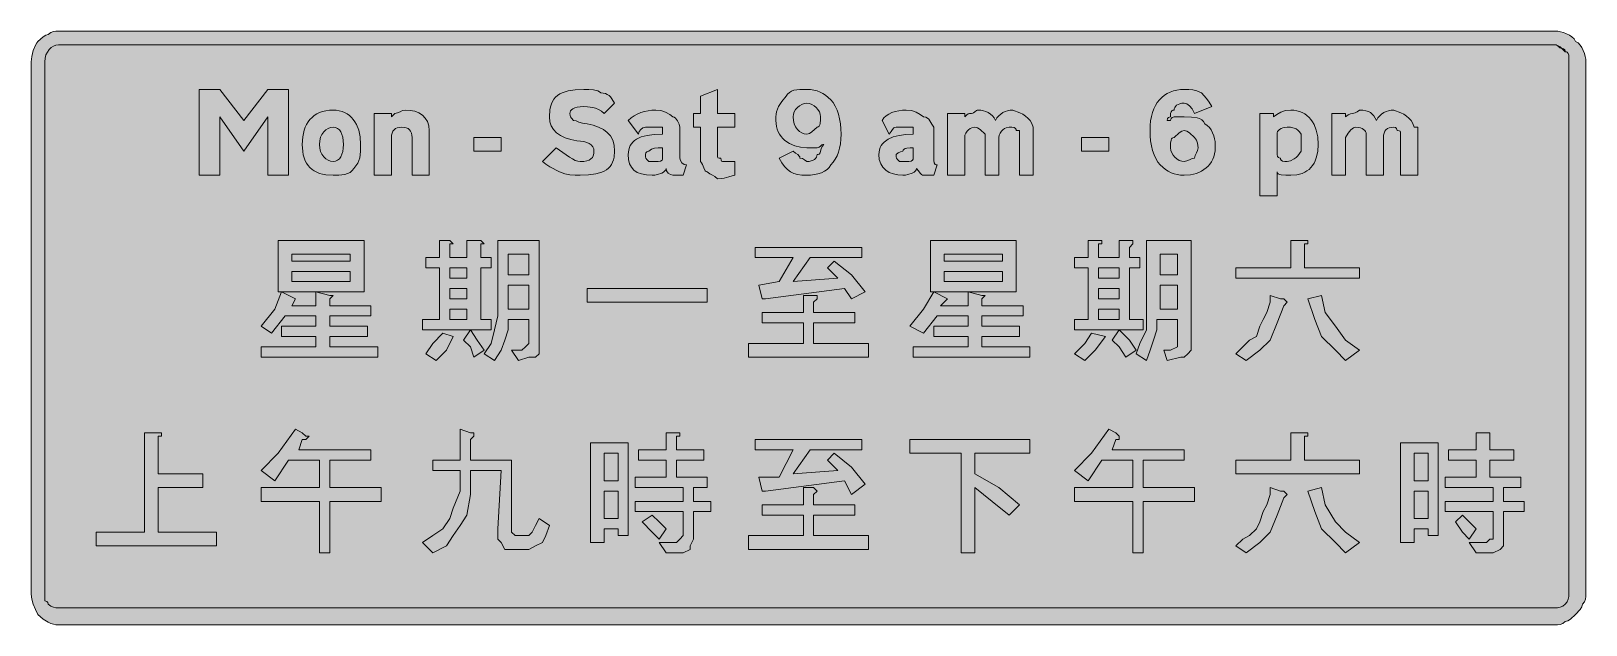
# Model space of a CAD drawing. Header units: metres. Extents: x 13 to 556, y 31 to 239.
import ezdxf

# ---------------------------------------------------------------- set-up
doc = ezdxf.new("R2010")
doc.units = ezdxf.units.M
doc.layers.add('FILL_BLACK_000000', color=7, linetype='Continuous', true_color=0x000000)
doc.layers.add('FILL_WHITE_FFFFFF', color=7, linetype='Continuous', true_color=0xffffff)

msp = doc.modelspace()

# ---------------------------------------------------------------- hatches: boundary and pattern name
at = {"layer": 'FILL_BLACK_000000', "true_color": 0x000000}
h = msp.add_hatch(color=7, dxfattribs=at)
h.dxf.hatch_style = 1
h.paths.add_polyline_path([(546.44, 238.5), (547.46, 238.33), (548.51, 238.05), (549.54, 237.66), (550.52, 237.15), (551.4, 236.53), (552.13, 235.8), (552.69, 234.96), (553.53, 234.4), (554.27, 233.67), (554.88, 232.79), (555.39, 231.81), (555.78, 230.78), (556.06, 229.73), (556.23, 228.71), (556.29, 227.76), (556.29, 41.76), (556.27, 40.86), (556.14, 39.96), (555.78, 39.06), (555.09, 38.16), (554.88, 37.26), (554.34, 36.36), (552.69, 34.56), (550.89, 32.91), (549.99, 32.37), (549.09, 32.16), (548.19, 31.47), (547.29, 31.11), (546.39, 30.98), (545.49, 30.96), (22.29, 30.96), (21.39, 31.02), (20.49, 31.18), (19.59, 31.47), (18.69, 31.86), (16.89, 32.98), (15.09, 34.56), (14.21, 36.36), (13.44, 38.16), (12.9, 39.96), (12.69, 41.76), (12.69, 227.76), (12.9, 229.73), (13.44, 231.81), (14.21, 233.67), (14.64, 234.4), (15.09, 234.96), (16.89, 236.61), (17.79, 237.15), (18.69, 237.36), (19.59, 238.05), (20.49, 238.41), (21.39, 238.54), (22.29, 238.56), (545.49, 238.56), (546.44, 238.5)])
h.paths.add_polyline_path([(20.53, 233.33), (19.72, 232.81), (18.99, 232.11), (18.38, 231.24), (17.9, 230.22), (17.6, 229.05), (17.49, 227.76), (17.49, 41.76), (17.49, 39.36), (17.89, 39.31), (18.18, 39.17), (18.54, 38.76), (18.69, 38.16), (19.59, 37.47), (20.49, 37.11), (21.39, 36.98), (22.29, 36.96), (545.49, 36.96), (546.39, 36.98), (547.29, 37.11), (548.19, 37.47), (549.09, 38.16), (549.78, 39.06), (550.14, 39.96), (550.27, 40.86), (550.29, 41.76), (550.29, 227.76), (550.29, 230.16), (550.14, 230.76), (549.78, 231.17), (549.49, 231.31), (549.09, 231.36), (547.29, 233.01), (546.39, 233.55), (545.49, 233.76), (22.29, 233.76), (21.39, 233.65), (20.53, 233.33)], flags=16)
h = msp.add_hatch(color=7, dxfattribs=at)
h.dxf.hatch_style = 1
h.paths.add_polyline_path([(78.69, 208.56), (78.69, 188.16), (71.49, 188.16), (71.49, 218.16), (78.69, 218.16), (87.09, 207.36), (95.49, 218.16), (102.69, 218.16), (102.69, 188.16), (95.49, 188.16), (95.49, 208.56), (87.09, 196.56), (78.69, 208.56)])
h = msp.add_hatch(color=7, dxfattribs=at)
h.dxf.hatch_style = 1
h.paths.add_polyline_path([(201.11, 209.05), (201.24, 208.56), (201.6, 208.07), (202.29, 207.36), (203.21, 207.17), (204.24, 206.76), (205.5, 206.35), (207.09, 206.16), (209.23, 205.65), (211.12, 205), (212.76, 204.18), (214.14, 203.16), (215.23, 201.92), (216.03, 200.42), (216.52, 198.65), (216.69, 196.56), (216.52, 194.48), (216.3, 193.56), (216, 192.72), (215.6, 191.95), (215.11, 191.27), (214.52, 190.65), (213.84, 190.11), (213.06, 189.64), (212.18, 189.24), (210.11, 188.63), (207.62, 188.27), (204.69, 188.16), (202.89, 188.18), (201.09, 188.31), (199.29, 188.67), (197.49, 189.36), (194.04, 191.16), (192.6, 192.06), (191.49, 192.96), (196.29, 197.76), (200.94, 194.46), (201.93, 193.85), (202.87, 193.37), (203.79, 193.07), (204.69, 192.96), (205.93, 193.02), (206.96, 193.18), (207.79, 193.47), (208.44, 193.86), (208.92, 194.37), (209.25, 194.98), (209.43, 195.72), (209.49, 196.56), (209.38, 197.4), (209.06, 198.13), (208.54, 198.75), (207.84, 199.26), (206.97, 199.65), (205.95, 199.93), (204.78, 200.1), (203.49, 200.16), (201.35, 200.67), (199.46, 201.3), (197.82, 202.08), (196.44, 203.01), (195.35, 204.11), (194.55, 205.39), (194.06, 206.87), (193.89, 208.56), (194.06, 211.04), (194.28, 212.12), (194.58, 213.1), (194.98, 213.98), (195.47, 214.76), (196.06, 215.45), (196.74, 216.06), (197.52, 216.58), (198.4, 217.02), (199.38, 217.38), (200.47, 217.67), (202.96, 218.04), (205.89, 218.16), (207.67, 218.14), (209.34, 218.01), (210.78, 217.65), (211.39, 217.36), (211.89, 216.96), (212.74, 216.9), (213.48, 216.73), (214.15, 216.45), (214.74, 216.06), (215.28, 215.55), (215.77, 214.93), (216.69, 213.36), (213.09, 209.76), (212.14, 210.55), (211.12, 211.15), (210.07, 211.57), (209.04, 211.86), (207.18, 212.12), (205.89, 212.16), (204.65, 212.11), (203.62, 211.95), (202.79, 211.72), (202.14, 211.41), (201.66, 211.05), (201.33, 210.64), (201.15, 210.21), (201.09, 209.76), (201.11, 209.05)])
h = msp.add_hatch(color=7, dxfattribs=at)
h.dxf.hatch_style = 1
h.paths.add_polyline_path([(258.69, 209.76), (258.69, 204.96), (252.69, 204.96), (252.69, 195.36), (252.71, 194.67), (252.84, 194.31), (253.2, 194.18), (253.89, 194.16), (253.91, 193.47), (254.04, 193.11), (254.4, 192.98), (255.09, 192.96), (256.29, 192.96), (258.69, 192.96), (258.69, 188.16), (257.75, 187.97), (256.59, 187.56), (254.98, 187.15), (253.93, 187.01), (252.69, 186.96), (251.79, 187.67), (250.89, 188.16), (249.99, 188.65), (249.09, 189.36), (248.69, 189.47), (248.38, 189.75), (247.89, 190.71), (247.4, 191.89), (247.09, 192.46), (246.69, 192.96), (246.69, 204.96), (244.29, 204.96), (244.29, 209.76), (246.69, 209.76), (246.69, 215.76), (252.69, 218.16), (252.69, 209.76), (258.69, 209.76)])
h = msp.add_hatch(color=7, dxfattribs=at)
h.dxf.hatch_style = 1
h.paths.add_polyline_path([(279.97, 195.85), (280.74, 195.36), (281.28, 194.87), (281.44, 194.56), (281.49, 194.16), (282.37, 193.97), (283.14, 193.56), (283.89, 192.96), (284.73, 193.01), (285.46, 193.17), (286.08, 193.4), (286.59, 193.71), (286.98, 194.07), (287.26, 194.48), (287.43, 194.91), (287.49, 195.36), (287.89, 195.41), (288.18, 195.55), (288.54, 195.96), (288.69, 196.56), (288.88, 197.44), (289.29, 198.21), (289.89, 198.96), (289.49, 198.91), (289.18, 198.77), (288.69, 198.36), (288.2, 197.95), (287.89, 197.81), (287.49, 197.76), (283.89, 197.76), (281.7, 197.93), (279.67, 198.42), (277.84, 199.22), (276.24, 200.31), (275.54, 200.96), (274.93, 201.69), (274.39, 202.47), (273.93, 203.33), (273.57, 204.25), (273.31, 205.22), (273.15, 206.26), (273.09, 207.36), (273.09, 208.56), (273.15, 209.46), (273.31, 210.36), (273.6, 211.26), (273.99, 212.16), (275.11, 213.96), (276.69, 215.76), (277.2, 216.55), (277.82, 217.15), (278.55, 217.57), (279.39, 217.86), (281.41, 218.12), (283.89, 218.16), (285.19, 218.1), (286.38, 217.93), (287.5, 217.65), (288.54, 217.26), (289.53, 216.75), (290.47, 216.13), (292.29, 214.56), (293.13, 213.55), (293.86, 212.35), (294.48, 210.97), (294.99, 209.46), (295.38, 207.83), (295.66, 206.12), (295.83, 204.36), (295.89, 202.56), (295.83, 200.82), (295.66, 199.18), (295.38, 197.67), (294.99, 196.26), (294.48, 194.97), (293.86, 193.78), (293.13, 192.72), (292.29, 191.76), (291.73, 190.92), (290.98, 190.18), (290.05, 189.57), (288.99, 189.06), (287.81, 188.67), (286.55, 188.38), (285.24, 188.22), (283.89, 188.16), (282.2, 188.22), (280.7, 188.42), (279.38, 188.79), (278.19, 189.36), (277.12, 190.15), (276.13, 191.2), (275.19, 192.52), (274.29, 194.16), (279.09, 196.56), (279.97, 195.85)])
h.paths.add_polyline_path([(282.13, 212.95), (281.32, 212.47), (280.59, 211.86), (279.98, 211.13), (279.5, 210.32), (279.2, 209.46), (279.09, 208.56), (279.2, 207.27), (279.5, 206.1), (279.98, 205.08), (280.59, 204.21), (281.32, 203.51), (282.13, 202.99), (282.99, 202.67), (283.89, 202.56), (284.79, 202.77), (285.69, 203.31), (287.49, 204.96), (287.89, 205.07), (288.18, 205.35), (288.4, 205.78), (288.54, 206.31), (288.67, 207.49), (288.69, 208.56), (288.58, 209.46), (288.28, 210.32), (287.8, 211.13), (287.19, 211.86), (286.46, 212.47), (285.65, 212.95), (284.79, 213.25), (283.89, 213.36), (282.99, 213.25), (282.13, 212.95)], flags=16)
h = msp.add_hatch(color=7, dxfattribs=at)
h.dxf.hatch_style = 1
h.paths.add_polyline_path([(411.14, 207.76), (411.28, 208.05), (411.69, 208.41), (412.29, 208.56), (415.89, 208.56), (418.36, 208.52), (420.39, 208.26), (421.23, 207.97), (421.97, 207.55), (422.58, 206.95), (423.09, 206.16), (423.93, 205.6), (424.66, 204.87), (425.28, 203.99), (425.79, 203.01), (426.18, 201.98), (426.47, 200.93), (426.63, 199.91), (426.69, 198.96), (426.69, 197.76), (426.63, 196.66), (426.47, 195.62), (426.21, 194.65), (425.85, 193.73), (425.39, 192.87), (424.85, 192.09), (424.24, 191.36), (423.54, 190.71), (421.94, 189.62), (420.11, 188.82), (418.08, 188.33), (415.89, 188.16), (414.59, 188.22), (413.4, 188.38), (412.28, 188.67), (411.24, 189.06), (410.25, 189.57), (409.31, 190.18), (407.49, 191.76), (406.65, 192.77), (405.92, 193.97), (405.3, 195.35), (404.79, 196.86), (404.4, 198.49), (404.11, 200.2), (403.95, 201.96), (403.89, 203.76), (403.95, 205.5), (404.11, 207.13), (404.38, 208.65), (404.75, 210.06), (405.22, 211.35), (405.79, 212.53), (406.45, 213.6), (407.19, 214.56), (408.02, 215.4), (408.93, 216.13), (409.92, 216.75), (410.98, 217.26), (412.11, 217.65), (413.31, 217.93), (414.57, 218.1), (415.89, 218.16), (417.5, 218.14), (418.89, 218.01), (420.28, 217.65), (421.89, 216.96), (423.69, 215.01), (424.59, 213.75), (425.49, 212.16), (419.49, 209.76), (418.59, 211.33), (417.69, 212.46), (416.79, 213.13), (416.34, 213.3), (415.89, 213.36), (415.05, 213.31), (414.31, 213.15), (413.7, 212.92), (413.19, 212.61), (412.8, 212.25), (412.52, 211.84), (412.35, 211.41), (412.29, 210.96), (411.89, 210.91), (411.6, 210.77), (411.24, 210.36), (411.09, 209.76), (411.09, 208.56), (410.69, 208.51), (410.4, 208.37), (410.04, 207.96), (409.89, 207.36), (411.09, 207.36), (411.14, 207.76)])
h.paths.add_polyline_path([(414.09, 203.01), (412.29, 201.36), (411.89, 201.3), (411.6, 201.13), (411.38, 200.85), (411.24, 200.46), (411.11, 199.33), (411.09, 197.76), (411.2, 196.86), (411.5, 196), (411.98, 195.19), (412.59, 194.46), (413.32, 193.85), (414.13, 193.37), (414.99, 193.07), (415.89, 192.96), (416.79, 193.15), (417.69, 193.56), (418.59, 193.97), (419.49, 194.16), (419.68, 195.06), (420.09, 195.96), (420.5, 196.86), (420.69, 197.76), (420.5, 199.33), (420.09, 200.46), (419.49, 201.36), (417.69, 203.01), (416.79, 203.55), (415.89, 203.76), (414.99, 203.55), (414.09, 203.01)], flags=16)
h = msp.add_hatch(color=7, dxfattribs=at)
h.dxf.hatch_style = 1
h.paths.add_polyline_path([(127.59, 194.31), (127.3, 193.32), (126.88, 192.38), (126.28, 191.46), (125.49, 190.56), (124.93, 189.77), (124.2, 189.17), (123.32, 188.75), (122.34, 188.46), (120.26, 188.2), (118.29, 188.16), (115.76, 188.33), (114.62, 188.54), (113.56, 188.83), (112.59, 189.21), (111.71, 189.68), (110.91, 190.23), (110.19, 190.86), (109.56, 191.58), (109.01, 192.38), (108.54, 193.26), (108.17, 194.23), (107.87, 195.29), (107.66, 196.43), (107.49, 198.96), (107.66, 201.54), (108.17, 203.87), (108.54, 204.93), (109.01, 205.92), (109.56, 206.83), (110.19, 207.66), (110.91, 208.4), (111.71, 209.06), (112.59, 209.63), (113.56, 210.1), (114.62, 210.47), (115.76, 210.74), (116.98, 210.9), (118.29, 210.96), (119.39, 210.9), (120.43, 210.74), (121.4, 210.47), (122.32, 210.1), (123.18, 209.63), (123.96, 209.06), (124.69, 208.4), (125.34, 207.66), (125.92, 206.83), (126.43, 205.92), (127.23, 203.87), (127.72, 201.54), (127.89, 198.96), (127.85, 196.47), (127.59, 194.31)])
h.paths.add_polyline_path([(121.66, 201.42), (121.38, 202.44), (120.99, 203.31), (120.48, 204.01), (119.86, 204.53), (119.13, 204.85), (118.29, 204.96), (117.39, 204.85), (116.53, 204.53), (115.72, 204.01), (114.99, 203.31), (114.38, 202.44), (113.9, 201.42), (113.6, 200.25), (113.49, 198.96), (113.6, 197.67), (113.9, 196.5), (114.38, 195.48), (114.99, 194.61), (115.72, 193.91), (116.53, 193.39), (117.39, 193.07), (118.29, 192.96), (119.13, 193.07), (119.86, 193.39), (120.48, 193.91), (120.99, 194.61), (121.38, 195.48), (121.66, 196.5), (121.83, 197.67), (121.89, 198.96), (121.83, 200.25), (121.66, 201.42)], flags=16)
h = msp.add_hatch(color=7, dxfattribs=at)
h.dxf.hatch_style = 1
h.paths.add_polyline_path([(145.89, 188.16), (145.89, 201.36), (145.83, 202.2), (145.67, 202.93), (145.38, 203.55), (144.99, 204.06), (144.48, 204.45), (143.87, 204.73), (143.13, 204.9), (142.29, 204.96), (141.45, 204.9), (140.71, 204.73), (140.1, 204.45), (139.59, 204.06), (139.2, 203.55), (138.92, 202.93), (138.75, 202.2), (138.69, 201.36), (138.69, 188.16), (132.69, 188.16), (132.69, 209.76), (138.69, 209.76), (138.69, 208.56), (139.89, 209.76), (140.79, 209.95), (141.69, 210.36), (142.59, 210.77), (143.49, 210.96), (145.23, 210.85), (146.83, 210.51), (148.26, 209.95), (149.49, 209.16), (150.5, 208.15), (151.25, 206.91), (151.73, 205.45), (151.89, 203.76), (151.89, 202.56), (151.89, 188.16), (145.89, 188.16)])
h = msp.add_hatch(color=7, dxfattribs=at)
h.dxf.hatch_style = 1
h.paths.add_polyline_path([(237.09, 188.16), (236.21, 188.37), (235.44, 188.91), (234.9, 189.68), (234.69, 190.56), (234.58, 190.11), (234.28, 189.68), (233.8, 189.27), (233.19, 188.91), (231.65, 188.37), (230.79, 188.21), (229.89, 188.16), (227.81, 188.27), (226.05, 188.61), (224.6, 189.17), (223.44, 189.96), (222.57, 190.97), (221.96, 192.21), (221.6, 193.67), (221.49, 195.36), (221.66, 197.05), (221.88, 197.81), (222.18, 198.51), (222.58, 199.16), (223.07, 199.75), (223.66, 200.28), (224.34, 200.76), (226, 201.55), (228.07, 202.11), (230.56, 202.45), (233.49, 202.56), (233.49, 203.76), (233.49, 204.96), (231.09, 204.96), (227.49, 204.96), (226.61, 204.75), (225.84, 204.21), (225.3, 203.44), (225.09, 202.56), (221.49, 207.36), (222.44, 208.2), (223.5, 208.93), (224.63, 209.55), (225.84, 210.06), (227.1, 210.45), (228.41, 210.73), (229.74, 210.9), (231.09, 210.96), (232.87, 210.75), (234.54, 210.21), (235.98, 209.44), (237.09, 208.56), (237.54, 208.45), (237.97, 208.17), (238.74, 207.21), (239.28, 206.03), (239.49, 204.96), (239.49, 194.16), (239.7, 193.28), (240.24, 192.51), (241.01, 191.97), (241.89, 191.76), (240.69, 188.16), (237.09, 188.16)])
h.paths.add_polyline_path([(227.64, 194.16), (228, 193.67), (228.69, 192.96), (231.09, 192.96), (231.97, 192.98), (232.74, 193.11), (233.28, 193.47), (233.44, 193.76), (233.49, 194.16), (233.49, 197.76), (231.9, 197.74), (230.64, 197.61), (229.61, 197.25), (228.69, 196.56), (228.29, 196.51), (228, 196.37), (227.64, 195.96), (227.49, 195.36), (227.51, 194.65), (227.64, 194.16)], flags=16)
h = msp.add_hatch(color=7, dxfattribs=at)
h.dxf.hatch_style = 1
h.paths.add_polyline_path([(324.69, 188.16), (324.29, 188.21), (323.98, 188.37), (323.49, 188.91), (323, 189.68), (322.29, 190.56), (322.18, 190.11), (321.88, 189.68), (321.4, 189.27), (320.79, 188.91), (319.25, 188.37), (318.39, 188.21), (317.49, 188.16), (315.75, 188.27), (314.15, 188.61), (312.72, 189.17), (311.49, 189.96), (310.48, 190.97), (309.73, 192.21), (309.25, 193.67), (309.09, 195.36), (309.15, 196.23), (309.31, 197.05), (309.58, 197.81), (309.95, 198.51), (310.42, 199.16), (310.99, 199.75), (312.39, 200.76), (314.13, 201.55), (316.18, 202.11), (318.51, 202.45), (321.09, 202.56), (321.09, 204.96), (318.69, 204.96), (315.09, 204.96), (314.69, 204.91), (314.38, 204.75), (313.89, 204.21), (313.4, 203.44), (312.69, 202.56), (310.29, 207.36), (310.85, 208.2), (311.6, 208.93), (312.53, 209.55), (313.59, 210.06), (314.77, 210.45), (316.03, 210.73), (317.34, 210.9), (318.69, 210.96), (320.47, 210.75), (322.14, 210.21), (323.58, 209.44), (324.69, 208.56), (325.48, 208.45), (326.1, 208.17), (326.57, 207.74), (326.94, 207.21), (327.56, 206.03), (328.29, 204.96), (328.29, 194.16), (328.31, 193.28), (328.44, 192.51), (328.8, 191.97), (329.09, 191.81), (329.49, 191.76), (328.29, 188.16), (324.69, 188.16)])
h.paths.add_polyline_path([(315.24, 194.16), (315.6, 193.67), (316.29, 192.96), (318.69, 192.96), (319.57, 192.98), (320.34, 193.11), (320.88, 193.47), (321.04, 193.76), (321.09, 194.16), (321.09, 197.76), (320.02, 197.74), (318.84, 197.61), (318.31, 197.47), (317.88, 197.25), (317.6, 196.96), (317.49, 196.56), (316.61, 196.37), (315.84, 195.96), (315.09, 195.36), (315.11, 194.65), (315.24, 194.16)], flags=16)
h = msp.add_hatch(color=7, dxfattribs=at)
h.dxf.hatch_style = 1
h.paths.add_polyline_path([(353.62, 204.73), (353.02, 204.45), (352.44, 204.06), (351.91, 203.55), (351.48, 202.93), (351.2, 202.2), (351.09, 201.36), (351.09, 188.16), (346.29, 188.16), (346.29, 202.56), (344.49, 204.21), (343.59, 204.75), (342.69, 204.96), (341.62, 204.73), (341.02, 204.45), (340.44, 204.06), (339.91, 203.55), (339.48, 202.93), (339.2, 202.2), (339.09, 201.36), (339.09, 188.16), (333.09, 188.16), (333.09, 209.76), (339.09, 209.76), (339.09, 208.56), (339.8, 209.25), (340.29, 209.61), (340.78, 209.74), (341.49, 209.76), (341.89, 209.81), (342.2, 209.95), (342.69, 210.36), (343.18, 210.77), (343.49, 210.91), (343.89, 210.96), (344.79, 210.9), (345.67, 210.73), (346.53, 210.45), (347.34, 210.06), (348.1, 209.55), (348.78, 208.93), (349.39, 208.2), (349.89, 207.36), (350.39, 208.2), (351, 208.93), (351.68, 209.55), (352.44, 210.06), (353.25, 210.45), (354.11, 210.73), (354.99, 210.9), (355.89, 210.96), (358.36, 210.02), (359.43, 209.48), (360.39, 208.86), (361.23, 208.12), (361.97, 207.25), (362.58, 206.2), (363.09, 204.96), (363.09, 203.76), (363.09, 188.16), (358.29, 188.16), (358.29, 202.56), (358.29, 203.76), (357.09, 203.76), (357.04, 204.16), (356.88, 204.45), (356.34, 204.81), (355.57, 204.94), (354.69, 204.96), (353.62, 204.73)])
h = msp.add_hatch(color=7, dxfattribs=at)
h.dxf.hatch_style = 1
h.paths.add_polyline_path([(462.03, 194.23), (461.67, 193.26), (461.23, 192.38), (460.72, 191.58), (460.14, 190.86), (459.49, 190.23), (458.76, 189.68), (457.98, 189.21), (457.12, 188.83), (455.23, 188.33), (453.09, 188.16), (451.33, 188.18), (449.79, 188.31), (449.18, 188.45), (448.7, 188.67), (448.4, 188.96), (448.29, 189.36), (448.29, 180.96), (442.29, 180.96), (442.29, 209.76), (447.09, 209.76), (447.09, 208.56), (448.2, 209.44), (449.64, 210.21), (451.31, 210.75), (453.09, 210.96), (454.19, 210.9), (455.23, 210.74), (456.2, 210.47), (457.12, 210.1), (457.98, 209.63), (458.76, 209.06), (459.49, 208.4), (460.14, 207.66), (460.72, 206.83), (461.23, 205.92), (462.03, 203.87), (462.52, 201.54), (462.69, 198.96), (462.52, 196.43), (462.03, 194.23)])
h.paths.add_polyline_path([(454.29, 193.86), (454.96, 194.37), (455.6, 194.98), (456.19, 195.72), (456.69, 196.56), (456.69, 201.36), (456.69, 202.56), (456.19, 203.35), (455.6, 203.95), (454.96, 204.37), (454.29, 204.66), (452.98, 204.92), (451.89, 204.96), (451.05, 204.91), (450.32, 204.75), (449.7, 204.52), (449.19, 204.21), (448.8, 203.85), (448.52, 203.44), (448.35, 203.01), (448.29, 202.56), (448.29, 196.56), (448.29, 195.36), (448.44, 194.76), (448.8, 194.35), (449.09, 194.21), (449.49, 194.16), (449.54, 193.76), (449.7, 193.47), (450.24, 193.11), (451.01, 192.98), (451.89, 192.96), (452.98, 193.18), (454.29, 193.86)], flags=16)
h = msp.add_hatch(color=7, dxfattribs=at)
h.dxf.hatch_style = 1
h.paths.add_polyline_path([(488.25, 204.9), (487.52, 204.73), (486.9, 204.45), (486.39, 204.06), (486, 203.55), (485.72, 202.93), (485.55, 202.2), (485.49, 201.36), (485.49, 188.16), (479.49, 188.16), (479.49, 202.56), (479.43, 203.01), (479.27, 203.44), (478.98, 203.85), (478.59, 204.21), (478.08, 204.52), (477.46, 204.75), (476.73, 204.91), (475.89, 204.96), (475.44, 204.9), (474.99, 204.73), (474.09, 204.06), (473.19, 202.93), (472.29, 201.36), (472.29, 188.16), (467.49, 188.16), (467.49, 209.76), (472.29, 209.76), (472.29, 208.56), (473.17, 209.25), (473.94, 209.61), (474.69, 209.76), (475.57, 209.95), (476.34, 210.36), (477.09, 210.96), (478.33, 210.9), (479.38, 210.73), (480.25, 210.45), (480.99, 210.06), (481.61, 209.55), (482.15, 208.93), (483.09, 207.36), (483.59, 208.2), (484.2, 208.93), (484.88, 209.55), (485.64, 210.06), (486.45, 210.45), (487.31, 210.73), (488.19, 210.9), (489.09, 210.96), (491.57, 210.02), (492.63, 209.48), (493.59, 208.86), (494.43, 208.12), (495.17, 207.25), (495.78, 206.2), (496.29, 204.96), (497.49, 204.96), (497.49, 203.76), (497.49, 188.16), (491.49, 188.16), (491.49, 202.56), (491.47, 203.25), (491.34, 203.61), (490.98, 203.74), (490.29, 203.76), (490.24, 204.16), (490.1, 204.45), (489.69, 204.81), (489.09, 204.96), (488.25, 204.9)])
h = msp.add_hatch(color=7, dxfattribs=at)
h.dxf.hatch_style = 1
h.paths.add_polyline_path([(177.09, 196.56), (167.49, 196.56), (167.49, 201.36), (177.09, 201.36), (177.09, 196.56)])
h = msp.add_hatch(color=7, dxfattribs=at)
h.dxf.hatch_style = 1
h.paths.add_polyline_path([(389.49, 196.56), (379.89, 196.56), (379.89, 201.36), (389.49, 201.36), (389.49, 196.56)])
h = msp.add_hatch(color=7, dxfattribs=at)
h.dxf.hatch_style = 1
h.paths.add_polyline_path([(99.09, 165.36), (129.09, 165.36), (129.09, 147.36), (99.09, 147.36), (99.09, 165.36)])
h.paths.add_polyline_path([(103.89, 160.56), (103.89, 158.16), (124.29, 158.16), (124.29, 160.56), (103.89, 160.56)], flags=16)
h.paths.add_polyline_path([(124.29, 154.56), (103.89, 154.56), (103.89, 150.96), (124.29, 150.96), (124.29, 154.56)], flags=16)
h = msp.add_hatch(color=7, dxfattribs=at)
h.dxf.hatch_style = 1
h.paths.add_polyline_path([(159.09, 165.36), (160.29, 164.16), (159.09, 164.16), (159.09, 159.36), (165.09, 159.36), (165.09, 165.36), (168.69, 165.36), (169.89, 165.36), (171.09, 164.16), (169.89, 164.16), (169.89, 162.96), (169.89, 159.36), (173.49, 159.36), (173.49, 155.76), (169.89, 155.76), (169.89, 137.76), (173.49, 137.76), (173.49, 134.16), (149.49, 134.16), (149.49, 137.76), (155.49, 137.76), (155.49, 155.76), (150.69, 155.76), (150.69, 159.36), (155.49, 159.36), (155.49, 165.36), (157.89, 165.36), (159.09, 165.36)])
h.paths.add_polyline_path([(159.09, 144.96), (165.09, 144.96), (165.09, 148.56), (159.09, 148.56), (159.09, 144.96)], flags=16)
h.paths.add_polyline_path([(159.09, 141.36), (159.09, 137.76), (165.09, 137.76), (165.09, 141.36), (159.09, 141.36)], flags=16)
h.paths.add_polyline_path([(165.09, 155.76), (159.09, 155.76), (159.09, 152.16), (165.09, 152.16), (165.09, 155.76)], flags=16)
h = msp.add_hatch(color=7, dxfattribs=at)
h.dxf.hatch_style = 1
h.paths.add_polyline_path([(190.29, 126.96), (190.29, 125.76), (189.09, 124.56), (186.69, 124.56), (183.09, 123.36), (180.69, 126.96), (184.29, 126.96), (185.49, 128.16), (186.69, 129.36), (186.69, 137.76), (179.49, 137.76), (179.49, 134.16), (178.29, 130.56), (177.09, 126.96), (174.69, 123.36), (171.09, 125.76), (173.49, 129.36), (174.69, 134.16), (175.89, 138.96), (175.89, 146.16), (175.89, 165.36), (190.29, 165.36), (190.29, 129.36), (190.29, 126.96)])
h.paths.add_polyline_path([(179.49, 149.76), (179.49, 141.36), (186.69, 141.36), (186.69, 149.76), (179.49, 149.76)], flags=16)
h.paths.add_polyline_path([(186.69, 160.56), (179.49, 160.56), (179.49, 153.36), (186.69, 153.36), (186.69, 160.56)], flags=16)
h = msp.add_hatch(color=7, dxfattribs=at)
h.dxf.hatch_style = 1
h.paths.add_polyline_path([(327.09, 165.36), (357.09, 165.36), (357.09, 147.36), (327.09, 147.36), (327.09, 165.36)])
h.paths.add_polyline_path([(331.89, 160.56), (331.89, 158.16), (352.29, 158.16), (352.29, 160.56), (331.89, 160.56)], flags=16)
h.paths.add_polyline_path([(352.29, 154.56), (331.89, 154.56), (331.89, 150.96), (352.29, 150.96), (352.29, 154.56)], flags=16)
h = msp.add_hatch(color=7, dxfattribs=at)
h.dxf.hatch_style = 1
h.paths.add_polyline_path([(387.09, 165.36), (387.09, 164.16), (385.89, 164.16), (385.89, 159.36), (393.09, 159.36), (393.09, 165.36), (396.69, 165.36), (397.89, 165.36), (397.89, 164.16), (396.69, 162.96), (396.69, 159.36), (400.29, 159.36), (400.29, 155.76), (396.69, 155.76), (396.69, 137.76), (401.49, 137.76), (401.49, 134.16), (377.49, 134.16), (377.49, 137.76), (382.29, 137.76), (382.29, 155.76), (377.49, 155.76), (377.49, 159.36), (382.29, 159.36), (382.29, 165.36), (385.89, 165.36), (387.09, 165.36)])
h.paths.add_polyline_path([(385.89, 144.96), (393.09, 144.96), (393.09, 148.56), (385.89, 148.56), (385.89, 144.96)], flags=16)
h.paths.add_polyline_path([(385.89, 141.36), (385.89, 137.76), (393.09, 137.76), (393.09, 141.36), (385.89, 141.36)], flags=16)
h.paths.add_polyline_path([(393.09, 155.76), (385.89, 155.76), (385.89, 152.16), (393.09, 152.16), (393.09, 155.76)], flags=16)
h = msp.add_hatch(color=7, dxfattribs=at)
h.dxf.hatch_style = 1
h.paths.add_polyline_path([(418.29, 126.96), (417.09, 125.76), (415.89, 124.56), (414.69, 124.56), (409.89, 123.36), (408.69, 126.96), (411.09, 126.96), (413.49, 128.16), (413.49, 129.36), (413.49, 137.76), (406.29, 137.76), (406.29, 134.16), (405.09, 130.56), (403.89, 126.96), (402.69, 123.36), (399.09, 125.76), (400.29, 129.36), (402.69, 134.16), (402.69, 138.96), (402.69, 146.16), (402.69, 165.36), (418.29, 165.36), (418.29, 129.36), (418.29, 126.96)])
h.paths.add_polyline_path([(407.49, 149.76), (407.49, 141.36), (413.49, 141.36), (413.49, 149.76), (407.49, 149.76)], flags=16)
h.paths.add_polyline_path([(413.49, 160.56), (407.49, 160.56), (407.49, 153.36), (413.49, 153.36), (413.49, 160.56)], flags=16)
h = msp.add_hatch(color=7, dxfattribs=at)
h.dxf.hatch_style = 1
h.paths.add_polyline_path([(457.89, 165.36), (459.09, 165.36), (459.09, 164.16), (457.89, 164.16), (457.89, 155.76), (477.09, 155.76), (477.09, 152.16), (433.89, 152.16), (433.89, 155.76), (453.09, 155.76), (453.09, 165.36), (456.69, 165.36), (457.89, 165.36)])
h = msp.add_hatch(color=7, dxfattribs=at)
h.dxf.hatch_style = 1
h.paths.add_polyline_path([(265.89, 162.96), (303.09, 162.96), (303.09, 159.36), (285.09, 159.36), (279.09, 150.96), (294.69, 152.16), (291.09, 155.76), (293.49, 158.16), (299.49, 153.36), (304.29, 147.36), (299.49, 144.96), (297.09, 148.56), (269.49, 144.96), (268.29, 144.96), (267.09, 149.76), (274.29, 150.96), (279.09, 159.36), (265.89, 159.36), (265.89, 162.96)])
h = msp.add_hatch(color=7, dxfattribs=at)
h.dxf.hatch_style = 1
h.paths.add_polyline_path([(103.89, 142.56), (112.29, 142.56), (112.29, 147.36), (117.09, 146.16), (118.29, 146.16), (117.09, 144.96), (117.09, 142.56), (131.49, 142.56), (131.49, 138.96), (117.09, 138.96), (117.09, 135.36), (130.29, 135.36), (130.29, 131.76), (117.09, 131.76), (117.09, 128.16), (133.89, 128.16), (133.89, 124.56), (93.09, 124.56), (93.09, 128.16), (112.29, 128.16), (112.29, 131.76), (100.29, 131.76), (100.29, 135.36), (112.29, 135.36), (112.29, 138.96), (101.49, 138.96), (96.69, 132.96), (93.09, 135.36), (97.89, 141.36), (100.29, 147.36), (105.09, 144.96), (103.89, 142.56)])
h = msp.add_hatch(color=7, dxfattribs=at)
h.dxf.hatch_style = 1
h.paths.add_polyline_path([(249.09, 148.56), (249.09, 143.76), (207.09, 143.76), (207.09, 148.56), (249.09, 148.56)])
h = msp.add_hatch(color=7, dxfattribs=at)
h.dxf.hatch_style = 1
h.paths.add_polyline_path([(330.69, 142.56), (340.29, 142.56), (340.29, 147.36), (345.09, 146.16), (346.29, 146.16), (345.09, 144.96), (345.09, 142.56), (359.49, 142.56), (359.49, 138.96), (345.09, 138.96), (345.09, 135.36), (358.29, 135.36), (358.29, 131.76), (345.09, 131.76), (345.09, 128.16), (361.89, 128.16), (361.89, 124.56), (321.09, 124.56), (321.09, 128.16), (340.29, 128.16), (340.29, 131.76), (328.29, 131.76), (328.29, 135.36), (340.29, 135.36), (340.29, 138.96), (329.49, 138.96), (324.69, 132.96), (319.89, 135.36), (324.69, 141.36), (328.29, 147.36), (333.09, 144.96), (330.69, 142.56)])
h = msp.add_hatch(color=7, dxfattribs=at)
h.dxf.hatch_style = 1
h.paths.add_polyline_path([(263.49, 129.36), (282.69, 129.36), (282.69, 136.56), (268.29, 136.56), (268.29, 140.16), (282.69, 140.16), (282.69, 146.16), (286.29, 146.16), (287.49, 146.16), (287.49, 144.96), (286.29, 143.76), (286.29, 140.16), (300.69, 140.16), (300.69, 136.56), (286.29, 136.56), (286.29, 129.36), (305.49, 129.36), (305.49, 124.56), (263.49, 124.56), (263.49, 129.36)])
h = msp.add_hatch(color=7, dxfattribs=at)
h.dxf.hatch_style = 1
h.paths.add_polyline_path([(450.69, 144.96), (451.89, 143.76), (450.69, 142.56), (448.29, 136.56), (445.89, 130.56), (442.29, 126.96), (437.49, 123.36), (433.89, 125.76), (436.29, 128.16), (438.69, 130.56), (441.09, 131.76), (442.29, 135.36), (443.49, 137.76), (444.69, 140.16), (445.89, 143.76), (445.89, 146.16), (449.49, 144.96), (450.69, 144.96)])
h = msp.add_hatch(color=7, dxfattribs=at)
h.dxf.hatch_style = 1
h.paths.add_polyline_path([(465.09, 140.16), (468.69, 135.36), (472.29, 130.56), (477.09, 126.96), (472.29, 123.36), (468.69, 126.96), (463.89, 131.76), (461.49, 137.76), (459.09, 144.96), (463.89, 146.16), (465.09, 140.16)])
h = msp.add_hatch(color=7, dxfattribs=at)
h.dxf.hatch_style = 1
h.paths.add_polyline_path([(153.09, 129.36), (156.69, 132.96), (160.29, 131.76), (157.89, 126.96), (154.29, 123.36), (150.69, 125.76), (153.09, 129.36)])
h = msp.add_hatch(color=7, dxfattribs=at)
h.dxf.hatch_style = 1
h.paths.add_polyline_path([(168.69, 130.56), (171.09, 126.96), (167.49, 124.56), (166.29, 128.16), (163.89, 130.56), (166.29, 134.16), (168.69, 130.56)])
h = msp.add_hatch(color=7, dxfattribs=at)
h.dxf.hatch_style = 1
h.paths.add_polyline_path([(381.09, 129.36), (383.49, 132.96), (388.29, 131.76), (384.69, 126.96), (381.09, 123.36), (377.49, 125.76), (381.09, 129.36)])
h = msp.add_hatch(color=7, dxfattribs=at)
h.dxf.hatch_style = 1
h.paths.add_polyline_path([(396.69, 130.56), (399.09, 126.96), (395.49, 124.56), (393.09, 128.16), (390.69, 130.56), (393.09, 134.16), (396.69, 130.56)])
h = msp.add_hatch(color=7, dxfattribs=at)
h.dxf.hatch_style = 1
h.paths.add_polyline_path([(57.09, 98.16), (58.29, 98.16), (58.29, 96.96), (57.09, 96.96), (57.09, 83.76), (72.69, 83.76), (72.69, 78.96), (57.09, 78.96), (57.09, 63.36), (77.49, 63.36), (77.49, 58.56), (35.49, 58.56), (35.49, 63.36), (52.29, 63.36), (52.29, 98.16), (55.89, 98.16), (57.09, 98.16)])
h = msp.add_hatch(color=7, dxfattribs=at)
h.dxf.hatch_style = 1
h.paths.add_polyline_path([(99.09, 90.96), (105.09, 99.36), (107.49, 98.16), (108.69, 96.96), (109.89, 96.96), (108.69, 95.76), (107.49, 95.76), (106.29, 92.16), (131.49, 92.16), (131.49, 88.56), (117.09, 88.56), (117.09, 78.96), (135.09, 78.96), (135.09, 74.16), (117.09, 74.16), (117.09, 56.16), (113.49, 56.16), (113.49, 74.16), (93.09, 74.16), (93.09, 78.96), (113.49, 78.96), (113.49, 88.56), (102.69, 88.56), (97.89, 81.36), (93.09, 84.96), (99.09, 90.96)])
h = msp.add_hatch(color=7, dxfattribs=at)
h.dxf.hatch_style = 1
h.paths.add_polyline_path([(162.69, 88.56), (162.69, 99.36), (166.29, 98.16), (167.49, 98.16), (167.49, 96.96), (166.29, 95.76), (166.29, 88.56), (180.69, 88.56), (180.69, 65.76), (180.69, 63.36), (181.89, 62.16), (185.49, 62.16), (186.69, 62.16), (187.89, 63.36), (189.09, 65.76), (190.29, 68.16), (193.89, 65.76), (192.69, 62.16), (191.49, 59.76), (189.09, 58.56), (186.69, 57.36), (181.89, 57.36), (178.29, 57.36), (177.09, 59.76), (175.89, 60.96), (175.89, 64.56), (177.09, 84.96), (166.29, 84.96), (166.29, 76.56), (165.09, 69.36), (162.69, 65.76), (160.29, 62.16), (157.89, 58.56), (153.09, 56.16), (149.49, 59.76), (153.09, 62.16), (156.69, 64.56), (159.09, 68.16), (160.29, 71.76), (162.69, 77.76), (162.69, 84.96), (153.09, 84.96), (153.09, 88.56), (162.69, 88.56)])
h = msp.add_hatch(color=7, dxfattribs=at)
h.dxf.hatch_style = 1
h.paths.add_polyline_path([(234.69, 88.56), (225.09, 88.56), (225.09, 92.16), (234.69, 92.16), (234.69, 98.16), (238.29, 98.16), (239.49, 98.16), (239.49, 96.96), (238.29, 96.96), (238.29, 92.16), (247.89, 92.16), (247.89, 88.56), (238.29, 88.56), (238.29, 82.56), (249.09, 82.56), (249.09, 78.96), (244.29, 78.96), (244.29, 74.16), (250.29, 74.16), (250.29, 70.56), (244.29, 70.56), (244.29, 60.96), (243.09, 58.56), (243.09, 57.36), (240.69, 56.16), (238.29, 56.16), (234.69, 56.16), (232.29, 59.76), (237.09, 59.76), (238.29, 59.76), (239.49, 60.96), (240.69, 62.16), (240.69, 70.56), (223.89, 70.56), (223.89, 74.16), (240.69, 74.16), (240.69, 78.96), (223.89, 78.96), (223.89, 82.56), (234.69, 82.56), (234.69, 88.56)])
h = msp.add_hatch(color=7, dxfattribs=at)
h.dxf.hatch_style = 1
h.paths.add_polyline_path([(383.49, 90.96), (389.49, 99.36), (391.89, 98.16), (393.09, 96.96), (393.09, 95.76), (391.89, 95.76), (390.69, 92.16), (415.89, 92.16), (415.89, 88.56), (401.49, 88.56), (401.49, 78.96), (419.49, 78.96), (419.49, 74.16), (401.49, 74.16), (401.49, 56.16), (397.89, 56.16), (397.89, 74.16), (377.49, 74.16), (377.49, 78.96), (397.89, 78.96), (397.89, 88.56), (387.09, 88.56), (382.29, 81.36), (377.49, 84.96), (383.49, 90.96)])
h = msp.add_hatch(color=7, dxfattribs=at)
h.dxf.hatch_style = 1
h.paths.add_polyline_path([(457.89, 98.16), (459.09, 98.16), (459.09, 96.96), (457.89, 96.96), (457.89, 88.56), (477.09, 88.56), (477.09, 83.76), (433.89, 83.76), (433.89, 88.56), (453.09, 88.56), (453.09, 98.16), (456.69, 98.16), (457.89, 98.16)])
h = msp.add_hatch(color=7, dxfattribs=at)
h.dxf.hatch_style = 1
h.paths.add_polyline_path([(517.89, 88.56), (508.29, 88.56), (508.29, 92.16), (517.89, 92.16), (517.89, 98.16), (521.49, 98.16), (522.69, 98.16), (522.69, 96.96), (522.69, 92.16), (531.09, 92.16), (531.09, 88.56), (522.69, 88.56), (522.69, 82.56), (533.49, 82.56), (533.49, 78.96), (527.49, 78.96), (527.49, 74.16), (534.69, 74.16), (534.69, 70.56), (527.49, 70.56), (527.49, 60.96), (527.49, 58.56), (526.29, 57.36), (523.89, 56.16), (521.49, 56.16), (517.89, 56.16), (515.49, 59.76), (520.29, 59.76), (521.49, 59.76), (522.69, 60.96), (523.89, 60.96), (523.89, 62.16), (523.89, 70.56), (507.09, 70.56), (507.09, 74.16), (523.89, 74.16), (523.89, 78.96), (507.09, 78.96), (507.09, 82.56), (517.89, 82.56), (517.89, 88.56)])
h = msp.add_hatch(color=7, dxfattribs=at)
h.dxf.hatch_style = 1
h.paths.add_polyline_path([(217.89, 62.16), (217.89, 64.56), (213.09, 64.56), (213.09, 59.76), (208.29, 59.76), (208.29, 62.16), (208.29, 94.56), (221.49, 94.56), (221.49, 62.16), (217.89, 62.16)])
h.paths.add_polyline_path([(213.09, 90.96), (213.09, 81.36), (217.89, 81.36), (217.89, 90.96), (213.09, 90.96)], flags=16)
h.paths.add_polyline_path([(217.89, 77.76), (213.09, 77.76), (213.09, 68.16), (217.89, 68.16), (217.89, 77.76)], flags=16)
h = msp.add_hatch(color=7, dxfattribs=at)
h.dxf.hatch_style = 1
h.paths.add_polyline_path([(265.89, 95.76), (303.09, 95.76), (303.09, 92.16), (285.09, 92.16), (279.09, 83.76), (294.69, 84.96), (291.09, 88.56), (293.49, 90.96), (299.49, 86.16), (304.29, 80.16), (299.49, 76.56), (297.09, 81.36), (269.49, 77.76), (268.29, 77.76), (267.09, 82.56), (274.29, 82.56), (279.09, 92.16), (265.89, 92.16), (265.89, 95.76)])
h = msp.add_hatch(color=7, dxfattribs=at)
h.dxf.hatch_style = 1
h.paths.add_polyline_path([(361.89, 95.76), (361.89, 90.96), (342.69, 90.96), (342.69, 83.76), (351.09, 78.96), (358.29, 72.96), (354.69, 69.36), (348.69, 74.16), (342.69, 78.96), (342.69, 56.16), (337.89, 56.16), (337.89, 90.96), (319.89, 90.96), (319.89, 95.76), (361.89, 95.76)])
h = msp.add_hatch(color=7, dxfattribs=at)
h.dxf.hatch_style = 1
h.paths.add_polyline_path([(501.09, 62.16), (501.09, 64.56), (496.29, 64.56), (496.29, 59.76), (491.49, 59.76), (491.49, 62.16), (491.49, 94.56), (504.69, 94.56), (504.69, 62.16), (501.09, 62.16)])
h.paths.add_polyline_path([(496.29, 90.96), (496.29, 81.36), (501.09, 81.36), (501.09, 90.96), (496.29, 90.96)], flags=16)
h.paths.add_polyline_path([(501.09, 77.76), (496.29, 77.76), (496.29, 68.16), (501.09, 68.16), (501.09, 77.76)], flags=16)
h = msp.add_hatch(color=7, dxfattribs=at)
h.dxf.hatch_style = 1
h.paths.add_polyline_path([(263.49, 62.16), (282.69, 62.16), (282.69, 69.36), (268.29, 69.36), (268.29, 72.96), (282.69, 72.96), (282.69, 78.96), (286.29, 78.96), (287.49, 77.76), (286.29, 76.56), (286.29, 72.96), (300.69, 72.96), (300.69, 69.36), (286.29, 69.36), (286.29, 62.16), (305.49, 62.16), (305.49, 57.36), (263.49, 57.36), (263.49, 62.16)])
h = msp.add_hatch(color=7, dxfattribs=at)
h.dxf.hatch_style = 1
h.paths.add_polyline_path([(450.69, 77.76), (451.89, 76.56), (450.69, 75.36), (448.29, 69.36), (445.89, 63.36), (442.29, 59.76), (437.49, 56.16), (433.89, 58.56), (436.29, 60.96), (438.69, 62.16), (441.09, 64.56), (442.29, 66.96), (443.49, 70.56), (444.69, 72.96), (445.89, 76.56), (445.89, 78.96), (449.49, 77.76), (450.69, 77.76)])
h = msp.add_hatch(color=7, dxfattribs=at)
h.dxf.hatch_style = 1
h.paths.add_polyline_path([(465.09, 72.96), (468.69, 66.96), (472.29, 63.36), (477.09, 59.76), (472.29, 56.16), (468.69, 59.76), (463.89, 64.56), (461.49, 70.56), (459.09, 77.76), (463.89, 78.96), (465.09, 72.96)])
h = msp.add_hatch(color=7, dxfattribs=at)
h.dxf.hatch_style = 1
h.paths.add_polyline_path([(232.29, 66.96), (234.69, 64.56), (232.29, 60.96), (229.89, 63.36), (226.29, 66.96), (229.89, 69.36), (232.29, 66.96)])
h = msp.add_hatch(color=7, dxfattribs=at)
h.dxf.hatch_style = 1
h.paths.add_polyline_path([(515.49, 66.96), (517.89, 64.56), (515.49, 60.96), (513.09, 63.36), (510.69, 66.96), (513.09, 69.36), (515.49, 66.96)])
at = {"layer": 'FILL_WHITE_FFFFFF', "true_color": 0xffffff}
h = msp.add_hatch(color=7, dxfattribs=at)
h.dxf.hatch_style = 1
h.paths.add_polyline_path([(545.49, 233.76), (545.89, 233.71), (546.2, 233.57), (546.69, 233.16), (547.18, 232.75), (547.49, 232.61), (547.89, 232.56), (548.49, 232.41), (548.9, 232.05), (549.04, 231.76), (549.09, 231.36), (549.49, 231.31), (549.78, 231.17), (550.14, 230.76), (550.29, 230.16), (550.29, 227.76), (550.29, 41.76), (550.27, 40.86), (550.14, 39.96), (549.78, 39.06), (549.09, 38.16), (548.19, 37.47), (547.29, 37.11), (546.39, 36.98), (545.49, 36.96), (22.29, 36.96), (21.39, 36.98), (20.49, 37.11), (19.59, 37.47), (18.69, 38.16), (18.54, 38.76), (18.18, 39.17), (17.89, 39.31), (17.49, 39.36), (17.49, 41.76), (17.49, 227.76), (17.6, 229.05), (17.9, 230.22), (18.38, 231.24), (18.99, 232.11), (19.72, 232.81), (20.53, 233.33), (21.39, 233.65), (22.29, 233.76), (545.49, 233.76)])

# ---------------------------------------------------------------- linework, layer by layer
at = {"layer": 'FILL_BLACK_000000', "lineweight": 0, "true_color": 0x000000}
for points in [[(546.44, 238.5), (547.46, 238.33), (548.51, 238.05), (549.54, 237.66), (550.52, 237.15), (551.4, 236.53), (552.13, 235.8), (552.69, 234.96), (553.53, 234.4), (554.27, 233.67), (554.88, 232.79), (555.39, 231.81), (555.78, 230.78), (556.06, 229.73), (556.23, 228.71), (556.29, 227.76), (556.29, 41.76), (556.27, 40.86), (556.14, 39.96), (555.78, 39.06), (555.09, 38.16), (554.88, 37.26), (554.34, 36.36), (552.69, 34.56), (550.89, 32.91), (549.99, 32.37), (549.09, 32.16), (548.19, 31.47), (547.29, 31.11), (546.39, 30.98), (545.49, 30.96), (22.29, 30.96), (21.39, 31.02), (20.49, 31.18), (19.59, 31.47), (18.69, 31.86), (16.89, 32.98), (15.09, 34.56), (14.21, 36.36), (13.44, 38.16), (12.9, 39.96), (12.69, 41.76), (12.69, 227.76), (12.9, 229.73), (13.44, 231.81), (14.21, 233.67), (14.64, 234.4), (15.09, 234.96), (16.89, 236.61), (17.79, 237.15), (18.69, 237.36), (19.59, 238.05), (20.49, 238.41), (21.39, 238.54), (22.29, 238.56), (545.49, 238.56)], [(20.53, 233.33), (19.72, 232.81), (18.99, 232.11), (18.38, 231.24), (17.9, 230.22), (17.6, 229.05), (17.49, 227.76), (17.49, 41.76), (17.49, 39.36), (17.89, 39.31), (18.18, 39.17), (18.54, 38.76), (18.69, 38.16), (19.59, 37.47), (20.49, 37.11), (21.39, 36.98), (22.29, 36.96), (545.49, 36.96), (546.39, 36.98), (547.29, 37.11), (548.19, 37.47), (549.09, 38.16), (549.78, 39.06), (550.14, 39.96), (550.27, 40.86), (550.29, 41.76), (550.29, 227.76), (550.29, 230.16), (550.14, 230.76), (549.78, 231.17), (549.49, 231.31), (549.09, 231.36), (547.29, 233.01), (546.39, 233.55), (545.49, 233.76), (22.29, 233.76), (21.39, 233.65)], [(78.69, 208.56), (78.69, 188.16), (71.49, 188.16), (71.49, 218.16), (78.69, 218.16), (87.09, 207.36), (95.49, 218.16), (102.69, 218.16), (102.69, 188.16), (95.49, 188.16), (95.49, 208.56), (87.09, 196.56)], [(201.11, 209.05), (201.24, 208.56), (201.6, 208.07), (202.29, 207.36), (203.21, 207.17), (204.24, 206.76), (205.5, 206.35), (207.09, 206.16), (209.23, 205.65), (211.12, 205), (212.76, 204.18), (214.14, 203.16), (215.23, 201.92), (216.03, 200.42), (216.52, 198.65), (216.69, 196.56), (216.52, 194.48), (216.3, 193.56), (216, 192.72), (215.6, 191.95), (215.11, 191.27), (214.52, 190.65), (213.84, 190.11), (213.06, 189.64), (212.18, 189.24), (210.11, 188.63), (207.62, 188.27), (204.69, 188.16), (202.89, 188.18), (201.09, 188.31), (199.29, 188.67), (197.49, 189.36), (194.04, 191.16), (192.6, 192.06), (191.49, 192.96), (196.29, 197.76), (200.94, 194.46), (201.93, 193.85), (202.87, 193.37), (203.79, 193.07), (204.69, 192.96), (205.93, 193.02), (206.96, 193.18), (207.79, 193.47), (208.44, 193.86), (208.92, 194.37), (209.25, 194.98), (209.43, 195.72), (209.49, 196.56), (209.38, 197.4), (209.06, 198.13), (208.54, 198.75), (207.84, 199.26), (206.97, 199.65), (205.95, 199.93), (204.78, 200.1), (203.49, 200.16), (201.35, 200.67), (199.46, 201.3), (197.82, 202.08), (196.44, 203.01), (195.35, 204.11), (194.55, 205.39), (194.06, 206.87), (193.89, 208.56), (194.06, 211.04), (194.28, 212.12), (194.58, 213.1), (194.98, 213.98), (195.47, 214.76), (196.06, 215.45), (196.74, 216.06), (197.52, 216.58), (198.4, 217.02), (199.38, 217.38), (200.47, 217.67), (202.96, 218.04), (205.89, 218.16), (207.67, 218.14), (209.34, 218.01), (210.78, 217.65), (211.39, 217.36), (211.89, 216.96), (212.74, 216.9), (213.48, 216.73), (214.15, 216.45), (214.74, 216.06), (215.28, 215.55), (215.77, 214.93), (216.69, 213.36), (213.09, 209.76), (212.14, 210.55), (211.12, 211.15), (210.07, 211.57), (209.04, 211.86), (207.18, 212.12), (205.89, 212.16), (204.65, 212.11), (203.62, 211.95), (202.79, 211.72), (202.14, 211.41), (201.66, 211.05), (201.33, 210.64), (201.15, 210.21), (201.09, 209.76)], [(258.69, 209.76), (258.69, 204.96), (252.69, 204.96), (252.69, 195.36), (252.71, 194.67), (252.84, 194.31), (253.2, 194.18), (253.89, 194.16), (253.91, 193.47), (254.04, 193.11), (254.4, 192.98), (255.09, 192.96), (256.29, 192.96), (258.69, 192.96), (258.69, 188.16), (257.75, 187.97), (256.59, 187.56), (254.98, 187.15), (253.93, 187.01), (252.69, 186.96), (251.79, 187.67), (250.89, 188.16), (249.99, 188.65), (249.09, 189.36), (248.69, 189.47), (248.38, 189.75), (247.89, 190.71), (247.4, 191.89), (247.09, 192.46), (246.69, 192.96), (246.69, 204.96), (244.29, 204.96), (244.29, 209.76), (246.69, 209.76), (246.69, 215.76), (252.69, 218.16), (252.69, 209.76)], [(279.97, 195.85), (280.74, 195.36), (281.28, 194.87), (281.44, 194.56), (281.49, 194.16), (282.37, 193.97), (283.14, 193.56), (283.89, 192.96), (284.73, 193.01), (285.46, 193.17), (286.08, 193.4), (286.59, 193.71), (286.98, 194.07), (287.26, 194.48), (287.43, 194.91), (287.49, 195.36), (287.89, 195.41), (288.18, 195.55), (288.54, 195.96), (288.69, 196.56), (288.88, 197.44), (289.29, 198.21), (289.89, 198.96), (289.49, 198.91), (289.18, 198.77), (288.69, 198.36), (288.2, 197.95), (287.89, 197.81), (287.49, 197.76), (283.89, 197.76), (281.7, 197.93), (279.67, 198.42), (277.84, 199.22), (276.24, 200.31), (275.54, 200.96), (274.93, 201.69), (274.39, 202.47), (273.93, 203.33), (273.57, 204.25), (273.31, 205.22), (273.15, 206.26), (273.09, 207.36), (273.09, 208.56), (273.15, 209.46), (273.31, 210.36), (273.6, 211.26), (273.99, 212.16), (275.11, 213.96), (276.69, 215.76), (277.2, 216.55), (277.82, 217.15), (278.55, 217.57), (279.39, 217.86), (281.41, 218.12), (283.89, 218.16), (285.19, 218.1), (286.38, 217.93), (287.5, 217.65), (288.54, 217.26), (289.53, 216.75), (290.47, 216.13), (292.29, 214.56), (293.13, 213.55), (293.86, 212.35), (294.48, 210.97), (294.99, 209.46), (295.38, 207.83), (295.66, 206.12), (295.83, 204.36), (295.89, 202.56), (295.83, 200.82), (295.66, 199.18), (295.38, 197.67), (294.99, 196.26), (294.48, 194.97), (293.86, 193.78), (293.13, 192.72), (292.29, 191.76), (291.73, 190.92), (290.98, 190.18), (290.05, 189.57), (288.99, 189.06), (287.81, 188.67), (286.55, 188.38), (285.24, 188.22), (283.89, 188.16), (282.2, 188.22), (280.7, 188.42), (279.38, 188.79), (278.19, 189.36), (277.12, 190.15), (276.13, 191.2), (275.19, 192.52), (274.29, 194.16), (279.09, 196.56)], [(411.14, 207.76), (411.28, 208.05), (411.69, 208.41), (412.29, 208.56), (415.89, 208.56), (418.36, 208.52), (420.39, 208.26), (421.23, 207.97), (421.97, 207.55), (422.58, 206.95), (423.09, 206.16), (423.93, 205.6), (424.66, 204.87), (425.28, 203.99), (425.79, 203.01), (426.18, 201.98), (426.47, 200.93), (426.63, 199.91), (426.69, 198.96), (426.69, 197.76), (426.63, 196.66), (426.47, 195.62), (426.21, 194.65), (425.85, 193.73), (425.39, 192.87), (424.85, 192.09), (424.24, 191.36), (423.54, 190.71), (421.94, 189.62), (420.11, 188.82), (418.08, 188.33), (415.89, 188.16), (414.59, 188.22), (413.4, 188.38), (412.28, 188.67), (411.24, 189.06), (410.25, 189.57), (409.31, 190.18), (407.49, 191.76), (406.65, 192.77), (405.92, 193.97), (405.3, 195.35), (404.79, 196.86), (404.4, 198.49), (404.11, 200.2), (403.95, 201.96), (403.89, 203.76), (403.95, 205.5), (404.11, 207.13), (404.38, 208.65), (404.75, 210.06), (405.22, 211.35), (405.79, 212.53), (406.45, 213.6), (407.19, 214.56), (408.02, 215.4), (408.93, 216.13), (409.92, 216.75), (410.98, 217.26), (412.11, 217.65), (413.31, 217.93), (414.57, 218.1), (415.89, 218.16), (417.5, 218.14), (418.89, 218.01), (420.28, 217.65), (421.89, 216.96), (423.69, 215.01), (424.59, 213.75), (425.49, 212.16), (419.49, 209.76), (418.59, 211.33), (417.69, 212.46), (416.79, 213.13), (416.34, 213.3), (415.89, 213.36), (415.05, 213.31), (414.31, 213.15), (413.7, 212.92), (413.19, 212.61), (412.8, 212.25), (412.52, 211.84), (412.35, 211.41), (412.29, 210.96), (411.89, 210.91), (411.6, 210.77), (411.24, 210.36), (411.09, 209.76), (411.09, 208.56), (410.69, 208.51), (410.4, 208.37), (410.04, 207.96), (409.89, 207.36), (411.09, 207.36)], [(282.13, 212.95), (281.32, 212.47), (280.59, 211.86), (279.98, 211.13), (279.5, 210.32), (279.2, 209.46), (279.09, 208.56), (279.2, 207.27), (279.5, 206.1), (279.98, 205.08), (280.59, 204.21), (281.32, 203.51), (282.13, 202.99), (282.99, 202.67), (283.89, 202.56), (284.79, 202.77), (285.69, 203.31), (287.49, 204.96), (287.89, 205.07), (288.18, 205.35), (288.4, 205.78), (288.54, 206.31), (288.67, 207.49), (288.69, 208.56), (288.58, 209.46), (288.28, 210.32), (287.8, 211.13), (287.19, 211.86), (286.46, 212.47), (285.65, 212.95), (284.79, 213.25), (283.89, 213.36), (282.99, 213.25)], [(127.59, 194.31), (127.3, 193.32), (126.88, 192.38), (126.28, 191.46), (125.49, 190.56), (124.93, 189.77), (124.2, 189.17), (123.32, 188.75), (122.34, 188.46), (120.26, 188.2), (118.29, 188.16), (115.76, 188.33), (114.62, 188.54), (113.56, 188.83), (112.59, 189.21), (111.71, 189.68), (110.91, 190.23), (110.19, 190.86), (109.56, 191.58), (109.01, 192.38), (108.54, 193.26), (108.17, 194.23), (107.87, 195.29), (107.66, 196.43), (107.49, 198.96), (107.66, 201.54), (108.17, 203.87), (108.54, 204.93), (109.01, 205.92), (109.56, 206.83), (110.19, 207.66), (110.91, 208.4), (111.71, 209.06), (112.59, 209.63), (113.56, 210.1), (114.62, 210.47), (115.76, 210.74), (116.98, 210.9), (118.29, 210.96), (119.39, 210.9), (120.43, 210.74), (121.4, 210.47), (122.32, 210.1), (123.18, 209.63), (123.96, 209.06), (124.69, 208.4), (125.34, 207.66), (125.92, 206.83), (126.43, 205.92), (127.23, 203.87), (127.72, 201.54), (127.89, 198.96), (127.85, 196.47)], [(145.89, 188.16), (145.89, 201.36), (145.83, 202.2), (145.67, 202.93), (145.38, 203.55), (144.99, 204.06), (144.48, 204.45), (143.87, 204.73), (143.13, 204.9), (142.29, 204.96), (141.45, 204.9), (140.71, 204.73), (140.1, 204.45), (139.59, 204.06), (139.2, 203.55), (138.92, 202.93), (138.75, 202.2), (138.69, 201.36), (138.69, 188.16), (132.69, 188.16), (132.69, 209.76), (138.69, 209.76), (138.69, 208.56), (139.89, 209.76), (140.79, 209.95), (141.69, 210.36), (142.59, 210.77), (143.49, 210.96), (145.23, 210.85), (146.83, 210.51), (148.26, 209.95), (149.49, 209.16), (150.5, 208.15), (151.25, 206.91), (151.73, 205.45), (151.89, 203.76), (151.89, 202.56), (151.89, 188.16)], [(237.09, 188.16), (236.21, 188.37), (235.44, 188.91), (234.9, 189.68), (234.69, 190.56), (234.58, 190.11), (234.28, 189.68), (233.8, 189.27), (233.19, 188.91), (231.65, 188.37), (230.79, 188.21), (229.89, 188.16), (227.81, 188.27), (226.05, 188.61), (224.6, 189.17), (223.44, 189.96), (222.57, 190.97), (221.96, 192.21), (221.6, 193.67), (221.49, 195.36), (221.66, 197.05), (221.88, 197.81), (222.18, 198.51), (222.58, 199.16), (223.07, 199.75), (223.66, 200.28), (224.34, 200.76), (226, 201.55), (228.07, 202.11), (230.56, 202.45), (233.49, 202.56), (233.49, 203.76), (233.49, 204.96), (231.09, 204.96), (227.49, 204.96), (226.61, 204.75), (225.84, 204.21), (225.3, 203.44), (225.09, 202.56), (221.49, 207.36), (222.44, 208.2), (223.5, 208.93), (224.63, 209.55), (225.84, 210.06), (227.1, 210.45), (228.41, 210.73), (229.74, 210.9), (231.09, 210.96), (232.87, 210.75), (234.54, 210.21), (235.98, 209.44), (237.09, 208.56), (237.54, 208.45), (237.97, 208.17), (238.74, 207.21), (239.28, 206.03), (239.49, 204.96), (239.49, 194.16), (239.7, 193.28), (240.24, 192.51), (241.01, 191.97), (241.89, 191.76), (240.69, 188.16)], [(324.69, 188.16), (324.29, 188.21), (323.98, 188.37), (323.49, 188.91), (323, 189.68), (322.29, 190.56), (322.18, 190.11), (321.88, 189.68), (321.4, 189.27), (320.79, 188.91), (319.25, 188.37), (318.39, 188.21), (317.49, 188.16), (315.75, 188.27), (314.15, 188.61), (312.72, 189.17), (311.49, 189.96), (310.48, 190.97), (309.73, 192.21), (309.25, 193.67), (309.09, 195.36), (309.15, 196.23), (309.31, 197.05), (309.58, 197.81), (309.95, 198.51), (310.42, 199.16), (310.99, 199.75), (312.39, 200.76), (314.13, 201.55), (316.18, 202.11), (318.51, 202.45), (321.09, 202.56), (321.09, 204.96), (318.69, 204.96), (315.09, 204.96), (314.69, 204.91), (314.38, 204.75), (313.89, 204.21), (313.4, 203.44), (312.69, 202.56), (310.29, 207.36), (310.85, 208.2), (311.6, 208.93), (312.53, 209.55), (313.59, 210.06), (314.77, 210.45), (316.03, 210.73), (317.34, 210.9), (318.69, 210.96), (320.47, 210.75), (322.14, 210.21), (323.58, 209.44), (324.69, 208.56), (325.48, 208.45), (326.1, 208.17), (326.57, 207.74), (326.94, 207.21), (327.56, 206.03), (328.29, 204.96), (328.29, 194.16), (328.31, 193.28), (328.44, 192.51), (328.8, 191.97), (329.09, 191.81), (329.49, 191.76), (328.29, 188.16)], [(353.62, 204.73), (353.02, 204.45), (352.44, 204.06), (351.91, 203.55), (351.48, 202.93), (351.2, 202.2), (351.09, 201.36), (351.09, 188.16), (346.29, 188.16), (346.29, 202.56), (344.49, 204.21), (343.59, 204.75), (342.69, 204.96), (341.62, 204.73), (341.02, 204.45), (340.44, 204.06), (339.91, 203.55), (339.48, 202.93), (339.2, 202.2), (339.09, 201.36), (339.09, 188.16), (333.09, 188.16), (333.09, 209.76), (339.09, 209.76), (339.09, 208.56), (339.8, 209.25), (340.29, 209.61), (340.78, 209.74), (341.49, 209.76), (341.89, 209.81), (342.2, 209.95), (342.69, 210.36), (343.18, 210.77), (343.49, 210.91), (343.89, 210.96), (344.79, 210.9), (345.67, 210.73), (346.53, 210.45), (347.34, 210.06), (348.1, 209.55), (348.78, 208.93), (349.39, 208.2), (349.89, 207.36), (350.39, 208.2), (351, 208.93), (351.68, 209.55), (352.44, 210.06), (353.25, 210.45), (354.11, 210.73), (354.99, 210.9), (355.89, 210.96), (358.36, 210.02), (359.43, 209.48), (360.39, 208.86), (361.23, 208.12), (361.97, 207.25), (362.58, 206.2), (363.09, 204.96), (363.09, 203.76), (363.09, 188.16), (358.29, 188.16), (358.29, 202.56), (358.29, 203.76), (357.09, 203.76), (357.04, 204.16), (356.88, 204.45), (356.34, 204.81), (355.57, 204.94), (354.69, 204.96)], [(462.03, 194.23), (461.67, 193.26), (461.23, 192.38), (460.72, 191.58), (460.14, 190.86), (459.49, 190.23), (458.76, 189.68), (457.98, 189.21), (457.12, 188.83), (455.23, 188.33), (453.09, 188.16), (451.33, 188.18), (449.79, 188.31), (449.18, 188.45), (448.7, 188.67), (448.4, 188.96), (448.29, 189.36), (448.29, 180.96), (442.29, 180.96), (442.29, 209.76), (447.09, 209.76), (447.09, 208.56), (448.2, 209.44), (449.64, 210.21), (451.31, 210.75), (453.09, 210.96), (454.19, 210.9), (455.23, 210.74), (456.2, 210.47), (457.12, 210.1), (457.98, 209.63), (458.76, 209.06), (459.49, 208.4), (460.14, 207.66), (460.72, 206.83), (461.23, 205.92), (462.03, 203.87), (462.52, 201.54), (462.69, 198.96), (462.52, 196.43)], [(488.25, 204.9), (487.52, 204.73), (486.9, 204.45), (486.39, 204.06), (486, 203.55), (485.72, 202.93), (485.55, 202.2), (485.49, 201.36), (485.49, 188.16), (479.49, 188.16), (479.49, 202.56), (479.43, 203.01), (479.27, 203.44), (478.98, 203.85), (478.59, 204.21), (478.08, 204.52), (477.46, 204.75), (476.73, 204.91), (475.89, 204.96), (475.44, 204.9), (474.99, 204.73), (474.09, 204.06), (473.19, 202.93), (472.29, 201.36), (472.29, 188.16), (467.49, 188.16), (467.49, 209.76), (472.29, 209.76), (472.29, 208.56), (473.17, 209.25), (473.94, 209.61), (474.69, 209.76), (475.57, 209.95), (476.34, 210.36), (477.09, 210.96), (478.33, 210.9), (479.38, 210.73), (480.25, 210.45), (480.99, 210.06), (481.61, 209.55), (482.15, 208.93), (483.09, 207.36), (483.59, 208.2), (484.2, 208.93), (484.88, 209.55), (485.64, 210.06), (486.45, 210.45), (487.31, 210.73), (488.19, 210.9), (489.09, 210.96), (491.57, 210.02), (492.63, 209.48), (493.59, 208.86), (494.43, 208.12), (495.17, 207.25), (495.78, 206.2), (496.29, 204.96), (497.49, 204.96), (497.49, 203.76), (497.49, 188.16), (491.49, 188.16), (491.49, 202.56), (491.47, 203.25), (491.34, 203.61), (490.98, 203.74), (490.29, 203.76), (490.24, 204.16), (490.1, 204.45), (489.69, 204.81), (489.09, 204.96)], [(121.66, 201.42), (121.38, 202.44), (120.99, 203.31), (120.48, 204.01), (119.86, 204.53), (119.13, 204.85), (118.29, 204.96), (117.39, 204.85), (116.53, 204.53), (115.72, 204.01), (114.99, 203.31), (114.38, 202.44), (113.9, 201.42), (113.6, 200.25), (113.49, 198.96), (113.6, 197.67), (113.9, 196.5), (114.38, 195.48), (114.99, 194.61), (115.72, 193.91), (116.53, 193.39), (117.39, 193.07), (118.29, 192.96), (119.13, 193.07), (119.86, 193.39), (120.48, 193.91), (120.99, 194.61), (121.38, 195.48), (121.66, 196.5), (121.83, 197.67), (121.89, 198.96), (121.83, 200.25)], [(177.09, 196.56), (167.49, 196.56), (167.49, 201.36), (177.09, 201.36)], [(389.49, 196.56), (379.89, 196.56), (379.89, 201.36), (389.49, 201.36)], [(414.09, 203.01), (412.29, 201.36), (411.89, 201.3), (411.6, 201.13), (411.38, 200.85), (411.24, 200.46), (411.11, 199.33), (411.09, 197.76), (411.2, 196.86), (411.5, 196), (411.98, 195.19), (412.59, 194.46), (413.32, 193.85), (414.13, 193.37), (414.99, 193.07), (415.89, 192.96), (416.79, 193.15), (417.69, 193.56), (418.59, 193.97), (419.49, 194.16), (419.68, 195.06), (420.09, 195.96), (420.5, 196.86), (420.69, 197.76), (420.5, 199.33), (420.09, 200.46), (419.49, 201.36), (417.69, 203.01), (416.79, 203.55), (415.89, 203.76), (414.99, 203.55)], [(454.29, 193.86), (454.96, 194.37), (455.6, 194.98), (456.19, 195.72), (456.69, 196.56), (456.69, 201.36), (456.69, 202.56), (456.19, 203.35), (455.6, 203.95), (454.96, 204.37), (454.29, 204.66), (452.98, 204.92), (451.89, 204.96), (451.05, 204.91), (450.32, 204.75), (449.7, 204.52), (449.19, 204.21), (448.8, 203.85), (448.52, 203.44), (448.35, 203.01), (448.29, 202.56), (448.29, 196.56), (448.29, 195.36), (448.44, 194.76), (448.8, 194.35), (449.09, 194.21), (449.49, 194.16), (449.54, 193.76), (449.7, 193.47), (450.24, 193.11), (451.01, 192.98), (451.89, 192.96), (452.98, 193.18)], [(227.64, 194.16), (228, 193.67), (228.69, 192.96), (231.09, 192.96), (231.97, 192.98), (232.74, 193.11), (233.28, 193.47), (233.44, 193.76), (233.49, 194.16), (233.49, 197.76), (231.9, 197.74), (230.64, 197.61), (229.61, 197.25), (228.69, 196.56), (228.29, 196.51), (228, 196.37), (227.64, 195.96), (227.49, 195.36), (227.51, 194.65)], [(315.24, 194.16), (315.6, 193.67), (316.29, 192.96), (318.69, 192.96), (319.57, 192.98), (320.34, 193.11), (320.88, 193.47), (321.04, 193.76), (321.09, 194.16), (321.09, 197.76), (320.02, 197.74), (318.84, 197.61), (318.31, 197.47), (317.88, 197.25), (317.6, 196.96), (317.49, 196.56), (316.61, 196.37), (315.84, 195.96), (315.09, 195.36), (315.11, 194.65)], [(99.09, 165.36), (129.09, 165.36), (129.09, 147.36), (99.09, 147.36)], [(159.09, 165.36), (160.29, 164.16), (159.09, 164.16), (159.09, 159.36), (165.09, 159.36), (165.09, 165.36), (168.69, 165.36), (169.89, 165.36), (171.09, 164.16), (169.89, 164.16), (169.89, 162.96), (169.89, 159.36), (173.49, 159.36), (173.49, 155.76), (169.89, 155.76), (169.89, 137.76), (173.49, 137.76), (173.49, 134.16), (149.49, 134.16), (149.49, 137.76), (155.49, 137.76), (155.49, 155.76), (150.69, 155.76), (150.69, 159.36), (155.49, 159.36), (155.49, 165.36), (157.89, 165.36)], [(190.29, 126.96), (190.29, 125.76), (189.09, 124.56), (186.69, 124.56), (183.09, 123.36), (180.69, 126.96), (184.29, 126.96), (185.49, 128.16), (186.69, 129.36), (186.69, 137.76), (179.49, 137.76), (179.49, 134.16), (178.29, 130.56), (177.09, 126.96), (174.69, 123.36), (171.09, 125.76), (173.49, 129.36), (174.69, 134.16), (175.89, 138.96), (175.89, 146.16), (175.89, 165.36), (190.29, 165.36), (190.29, 129.36)], [(327.09, 165.36), (357.09, 165.36), (357.09, 147.36), (327.09, 147.36)], [(387.09, 165.36), (387.09, 164.16), (385.89, 164.16), (385.89, 159.36), (393.09, 159.36), (393.09, 165.36), (396.69, 165.36), (397.89, 165.36), (397.89, 164.16), (396.69, 162.96), (396.69, 159.36), (400.29, 159.36), (400.29, 155.76), (396.69, 155.76), (396.69, 137.76), (401.49, 137.76), (401.49, 134.16), (377.49, 134.16), (377.49, 137.76), (382.29, 137.76), (382.29, 155.76), (377.49, 155.76), (377.49, 159.36), (382.29, 159.36), (382.29, 165.36), (385.89, 165.36)], [(418.29, 126.96), (417.09, 125.76), (415.89, 124.56), (414.69, 124.56), (409.89, 123.36), (408.69, 126.96), (411.09, 126.96), (413.49, 128.16), (413.49, 129.36), (413.49, 137.76), (406.29, 137.76), (406.29, 134.16), (405.09, 130.56), (403.89, 126.96), (402.69, 123.36), (399.09, 125.76), (400.29, 129.36), (402.69, 134.16), (402.69, 138.96), (402.69, 146.16), (402.69, 165.36), (418.29, 165.36), (418.29, 129.36)], [(457.89, 165.36), (459.09, 165.36), (459.09, 164.16), (457.89, 164.16), (457.89, 155.76), (477.09, 155.76), (477.09, 152.16), (433.89, 152.16), (433.89, 155.76), (453.09, 155.76), (453.09, 165.36), (456.69, 165.36)], [(103.89, 160.56), (103.89, 158.16), (124.29, 158.16), (124.29, 160.56)], [(186.69, 160.56), (179.49, 160.56), (179.49, 153.36), (186.69, 153.36)], [(265.89, 162.96), (303.09, 162.96), (303.09, 159.36), (285.09, 159.36), (279.09, 150.96), (294.69, 152.16), (291.09, 155.76), (293.49, 158.16), (299.49, 153.36), (304.29, 147.36), (299.49, 144.96), (297.09, 148.56), (269.49, 144.96), (268.29, 144.96), (267.09, 149.76), (274.29, 150.96), (279.09, 159.36), (265.89, 159.36)], [(331.89, 160.56), (331.89, 158.16), (352.29, 158.16), (352.29, 160.56)], [(413.49, 160.56), (407.49, 160.56), (407.49, 153.36), (413.49, 153.36)], [(124.29, 154.56), (103.89, 154.56), (103.89, 150.96), (124.29, 150.96)], [(165.09, 155.76), (159.09, 155.76), (159.09, 152.16), (165.09, 152.16)], [(352.29, 154.56), (331.89, 154.56), (331.89, 150.96), (352.29, 150.96)], [(393.09, 155.76), (385.89, 155.76), (385.89, 152.16), (393.09, 152.16)], [(103.89, 142.56), (112.29, 142.56), (112.29, 147.36), (117.09, 146.16), (118.29, 146.16), (117.09, 144.96), (117.09, 142.56), (131.49, 142.56), (131.49, 138.96), (117.09, 138.96), (117.09, 135.36), (130.29, 135.36), (130.29, 131.76), (117.09, 131.76), (117.09, 128.16), (133.89, 128.16), (133.89, 124.56), (93.09, 124.56), (93.09, 128.16), (112.29, 128.16), (112.29, 131.76), (100.29, 131.76), (100.29, 135.36), (112.29, 135.36), (112.29, 138.96), (101.49, 138.96), (96.69, 132.96), (93.09, 135.36), (97.89, 141.36), (100.29, 147.36), (105.09, 144.96)], [(159.09, 144.96), (165.09, 144.96), (165.09, 148.56), (159.09, 148.56)], [(179.49, 149.76), (179.49, 141.36), (186.69, 141.36), (186.69, 149.76)], [(249.09, 148.56), (249.09, 143.76), (207.09, 143.76), (207.09, 148.56)], [(330.69, 142.56), (340.29, 142.56), (340.29, 147.36), (345.09, 146.16), (346.29, 146.16), (345.09, 144.96), (345.09, 142.56), (359.49, 142.56), (359.49, 138.96), (345.09, 138.96), (345.09, 135.36), (358.29, 135.36), (358.29, 131.76), (345.09, 131.76), (345.09, 128.16), (361.89, 128.16), (361.89, 124.56), (321.09, 124.56), (321.09, 128.16), (340.29, 128.16), (340.29, 131.76), (328.29, 131.76), (328.29, 135.36), (340.29, 135.36), (340.29, 138.96), (329.49, 138.96), (324.69, 132.96), (319.89, 135.36), (324.69, 141.36), (328.29, 147.36), (333.09, 144.96)], [(385.89, 144.96), (393.09, 144.96), (393.09, 148.56), (385.89, 148.56)], [(407.49, 149.76), (407.49, 141.36), (413.49, 141.36), (413.49, 149.76)], [(159.09, 141.36), (159.09, 137.76), (165.09, 137.76), (165.09, 141.36)], [(263.49, 129.36), (282.69, 129.36), (282.69, 136.56), (268.29, 136.56), (268.29, 140.16), (282.69, 140.16), (282.69, 146.16), (286.29, 146.16), (287.49, 146.16), (287.49, 144.96), (286.29, 143.76), (286.29, 140.16), (300.69, 140.16), (300.69, 136.56), (286.29, 136.56), (286.29, 129.36), (305.49, 129.36), (305.49, 124.56), (263.49, 124.56)], [(385.89, 141.36), (385.89, 137.76), (393.09, 137.76), (393.09, 141.36)], [(450.69, 144.96), (451.89, 143.76), (450.69, 142.56), (448.29, 136.56), (445.89, 130.56), (442.29, 126.96), (437.49, 123.36), (433.89, 125.76), (436.29, 128.16), (438.69, 130.56), (441.09, 131.76), (442.29, 135.36), (443.49, 137.76), (444.69, 140.16), (445.89, 143.76), (445.89, 146.16), (449.49, 144.96)], [(465.09, 140.16), (468.69, 135.36), (472.29, 130.56), (477.09, 126.96), (472.29, 123.36), (468.69, 126.96), (463.89, 131.76), (461.49, 137.76), (459.09, 144.96), (463.89, 146.16)], [(153.09, 129.36), (156.69, 132.96), (160.29, 131.76), (157.89, 126.96), (154.29, 123.36), (150.69, 125.76)], [(168.69, 130.56), (171.09, 126.96), (167.49, 124.56), (166.29, 128.16), (163.89, 130.56), (166.29, 134.16)], [(381.09, 129.36), (383.49, 132.96), (388.29, 131.76), (384.69, 126.96), (381.09, 123.36), (377.49, 125.76)], [(396.69, 130.56), (399.09, 126.96), (395.49, 124.56), (393.09, 128.16), (390.69, 130.56), (393.09, 134.16)], [(57.09, 98.16), (58.29, 98.16), (58.29, 96.96), (57.09, 96.96), (57.09, 83.76), (72.69, 83.76), (72.69, 78.96), (57.09, 78.96), (57.09, 63.36), (77.49, 63.36), (77.49, 58.56), (35.49, 58.56), (35.49, 63.36), (52.29, 63.36), (52.29, 98.16), (55.89, 98.16)], [(99.09, 90.96), (105.09, 99.36), (107.49, 98.16), (108.69, 96.96), (109.89, 96.96), (108.69, 95.76), (107.49, 95.76), (106.29, 92.16), (131.49, 92.16), (131.49, 88.56), (117.09, 88.56), (117.09, 78.96), (135.09, 78.96), (135.09, 74.16), (117.09, 74.16), (117.09, 56.16), (113.49, 56.16), (113.49, 74.16), (93.09, 74.16), (93.09, 78.96), (113.49, 78.96), (113.49, 88.56), (102.69, 88.56), (97.89, 81.36), (93.09, 84.96)], [(162.69, 88.56), (162.69, 99.36), (166.29, 98.16), (167.49, 98.16), (167.49, 96.96), (166.29, 95.76), (166.29, 88.56), (180.69, 88.56), (180.69, 65.76), (180.69, 63.36), (181.89, 62.16), (185.49, 62.16), (186.69, 62.16), (187.89, 63.36), (189.09, 65.76), (190.29, 68.16), (193.89, 65.76), (192.69, 62.16), (191.49, 59.76), (189.09, 58.56), (186.69, 57.36), (181.89, 57.36), (178.29, 57.36), (177.09, 59.76), (175.89, 60.96), (175.89, 64.56), (177.09, 84.96), (166.29, 84.96), (166.29, 76.56), (165.09, 69.36), (162.69, 65.76), (160.29, 62.16), (157.89, 58.56), (153.09, 56.16), (149.49, 59.76), (153.09, 62.16), (156.69, 64.56), (159.09, 68.16), (160.29, 71.76), (162.69, 77.76), (162.69, 84.96), (153.09, 84.96), (153.09, 88.56)], [(234.69, 88.56), (225.09, 88.56), (225.09, 92.16), (234.69, 92.16), (234.69, 98.16), (238.29, 98.16), (239.49, 98.16), (239.49, 96.96), (238.29, 96.96), (238.29, 92.16), (247.89, 92.16), (247.89, 88.56), (238.29, 88.56), (238.29, 82.56), (249.09, 82.56), (249.09, 78.96), (244.29, 78.96), (244.29, 74.16), (250.29, 74.16), (250.29, 70.56), (244.29, 70.56), (244.29, 60.96), (243.09, 58.56), (243.09, 57.36), (240.69, 56.16), (238.29, 56.16), (234.69, 56.16), (232.29, 59.76), (237.09, 59.76), (238.29, 59.76), (239.49, 60.96), (240.69, 62.16), (240.69, 70.56), (223.89, 70.56), (223.89, 74.16), (240.69, 74.16), (240.69, 78.96), (223.89, 78.96), (223.89, 82.56), (234.69, 82.56)], [(383.49, 90.96), (389.49, 99.36), (391.89, 98.16), (393.09, 96.96), (393.09, 95.76), (391.89, 95.76), (390.69, 92.16), (415.89, 92.16), (415.89, 88.56), (401.49, 88.56), (401.49, 78.96), (419.49, 78.96), (419.49, 74.16), (401.49, 74.16), (401.49, 56.16), (397.89, 56.16), (397.89, 74.16), (377.49, 74.16), (377.49, 78.96), (397.89, 78.96), (397.89, 88.56), (387.09, 88.56), (382.29, 81.36), (377.49, 84.96)], [(457.89, 98.16), (459.09, 98.16), (459.09, 96.96), (457.89, 96.96), (457.89, 88.56), (477.09, 88.56), (477.09, 83.76), (433.89, 83.76), (433.89, 88.56), (453.09, 88.56), (453.09, 98.16), (456.69, 98.16)], [(517.89, 88.56), (508.29, 88.56), (508.29, 92.16), (517.89, 92.16), (517.89, 98.16), (521.49, 98.16), (522.69, 98.16), (522.69, 96.96), (522.69, 92.16), (531.09, 92.16), (531.09, 88.56), (522.69, 88.56), (522.69, 82.56), (533.49, 82.56), (533.49, 78.96), (527.49, 78.96), (527.49, 74.16), (534.69, 74.16), (534.69, 70.56), (527.49, 70.56), (527.49, 60.96), (527.49, 58.56), (526.29, 57.36), (523.89, 56.16), (521.49, 56.16), (517.89, 56.16), (515.49, 59.76), (520.29, 59.76), (521.49, 59.76), (522.69, 60.96), (523.89, 60.96), (523.89, 62.16), (523.89, 70.56), (507.09, 70.56), (507.09, 74.16), (523.89, 74.16), (523.89, 78.96), (507.09, 78.96), (507.09, 82.56), (517.89, 82.56)], [(217.89, 62.16), (217.89, 64.56), (213.09, 64.56), (213.09, 59.76), (208.29, 59.76), (208.29, 62.16), (208.29, 94.56), (221.49, 94.56), (221.49, 62.16)], [(265.89, 95.76), (303.09, 95.76), (303.09, 92.16), (285.09, 92.16), (279.09, 83.76), (294.69, 84.96), (291.09, 88.56), (293.49, 90.96), (299.49, 86.16), (304.29, 80.16), (299.49, 76.56), (297.09, 81.36), (269.49, 77.76), (268.29, 77.76), (267.09, 82.56), (274.29, 82.56), (279.09, 92.16), (265.89, 92.16)], [(361.89, 95.76), (361.89, 90.96), (342.69, 90.96), (342.69, 83.76), (351.09, 78.96), (358.29, 72.96), (354.69, 69.36), (348.69, 74.16), (342.69, 78.96), (342.69, 56.16), (337.89, 56.16), (337.89, 90.96), (319.89, 90.96), (319.89, 95.76)], [(501.09, 62.16), (501.09, 64.56), (496.29, 64.56), (496.29, 59.76), (491.49, 59.76), (491.49, 62.16), (491.49, 94.56), (504.69, 94.56), (504.69, 62.16)], [(213.09, 90.96), (213.09, 81.36), (217.89, 81.36), (217.89, 90.96)], [(496.29, 90.96), (496.29, 81.36), (501.09, 81.36), (501.09, 90.96)], [(217.89, 77.76), (213.09, 77.76), (213.09, 68.16), (217.89, 68.16)], [(263.49, 62.16), (282.69, 62.16), (282.69, 69.36), (268.29, 69.36), (268.29, 72.96), (282.69, 72.96), (282.69, 78.96), (286.29, 78.96), (287.49, 77.76), (286.29, 76.56), (286.29, 72.96), (300.69, 72.96), (300.69, 69.36), (286.29, 69.36), (286.29, 62.16), (305.49, 62.16), (305.49, 57.36), (263.49, 57.36)], [(450.69, 77.76), (451.89, 76.56), (450.69, 75.36), (448.29, 69.36), (445.89, 63.36), (442.29, 59.76), (437.49, 56.16), (433.89, 58.56), (436.29, 60.96), (438.69, 62.16), (441.09, 64.56), (442.29, 66.96), (443.49, 70.56), (444.69, 72.96), (445.89, 76.56), (445.89, 78.96), (449.49, 77.76)], [(465.09, 72.96), (468.69, 66.96), (472.29, 63.36), (477.09, 59.76), (472.29, 56.16), (468.69, 59.76), (463.89, 64.56), (461.49, 70.56), (459.09, 77.76), (463.89, 78.96)], [(501.09, 77.76), (496.29, 77.76), (496.29, 68.16), (501.09, 68.16)], [(232.29, 66.96), (234.69, 64.56), (232.29, 60.96), (229.89, 63.36), (226.29, 66.96), (229.89, 69.36)], [(515.49, 66.96), (517.89, 64.56), (515.49, 60.96), (513.09, 63.36), (510.69, 66.96), (513.09, 69.36)]]:
    msp.add_lwpolyline(points, close=True, dxfattribs=at)
at = {"layer": 'FILL_WHITE_FFFFFF', "lineweight": 0, "true_color": 0xffffff}
msp.add_lwpolyline([(545.49, 233.76), (545.89, 233.71), (546.2, 233.57), (546.69, 233.16), (547.18, 232.75), (547.49, 232.61), (547.89, 232.56), (548.49, 232.41), (548.9, 232.05), (549.04, 231.76), (549.09, 231.36), (549.49, 231.31), (549.78, 231.17), (550.14, 230.76), (550.29, 230.16), (550.29, 227.76), (550.29, 41.76), (550.27, 40.86), (550.14, 39.96), (549.78, 39.06), (549.09, 38.16), (548.19, 37.47), (547.29, 37.11), (546.39, 36.98), (545.49, 36.96), (22.29, 36.96), (21.39, 36.98), (20.49, 37.11), (19.59, 37.47), (18.69, 38.16), (18.54, 38.76), (18.18, 39.17), (17.89, 39.31), (17.49, 39.36), (17.49, 41.76), (17.49, 227.76), (17.6, 229.05), (17.9, 230.22), (18.38, 231.24), (18.99, 232.11), (19.72, 232.81), (20.53, 233.33), (21.39, 233.65), (22.29, 233.76)], close=True, dxfattribs=at)

doc.saveas('drawing.dxf')
